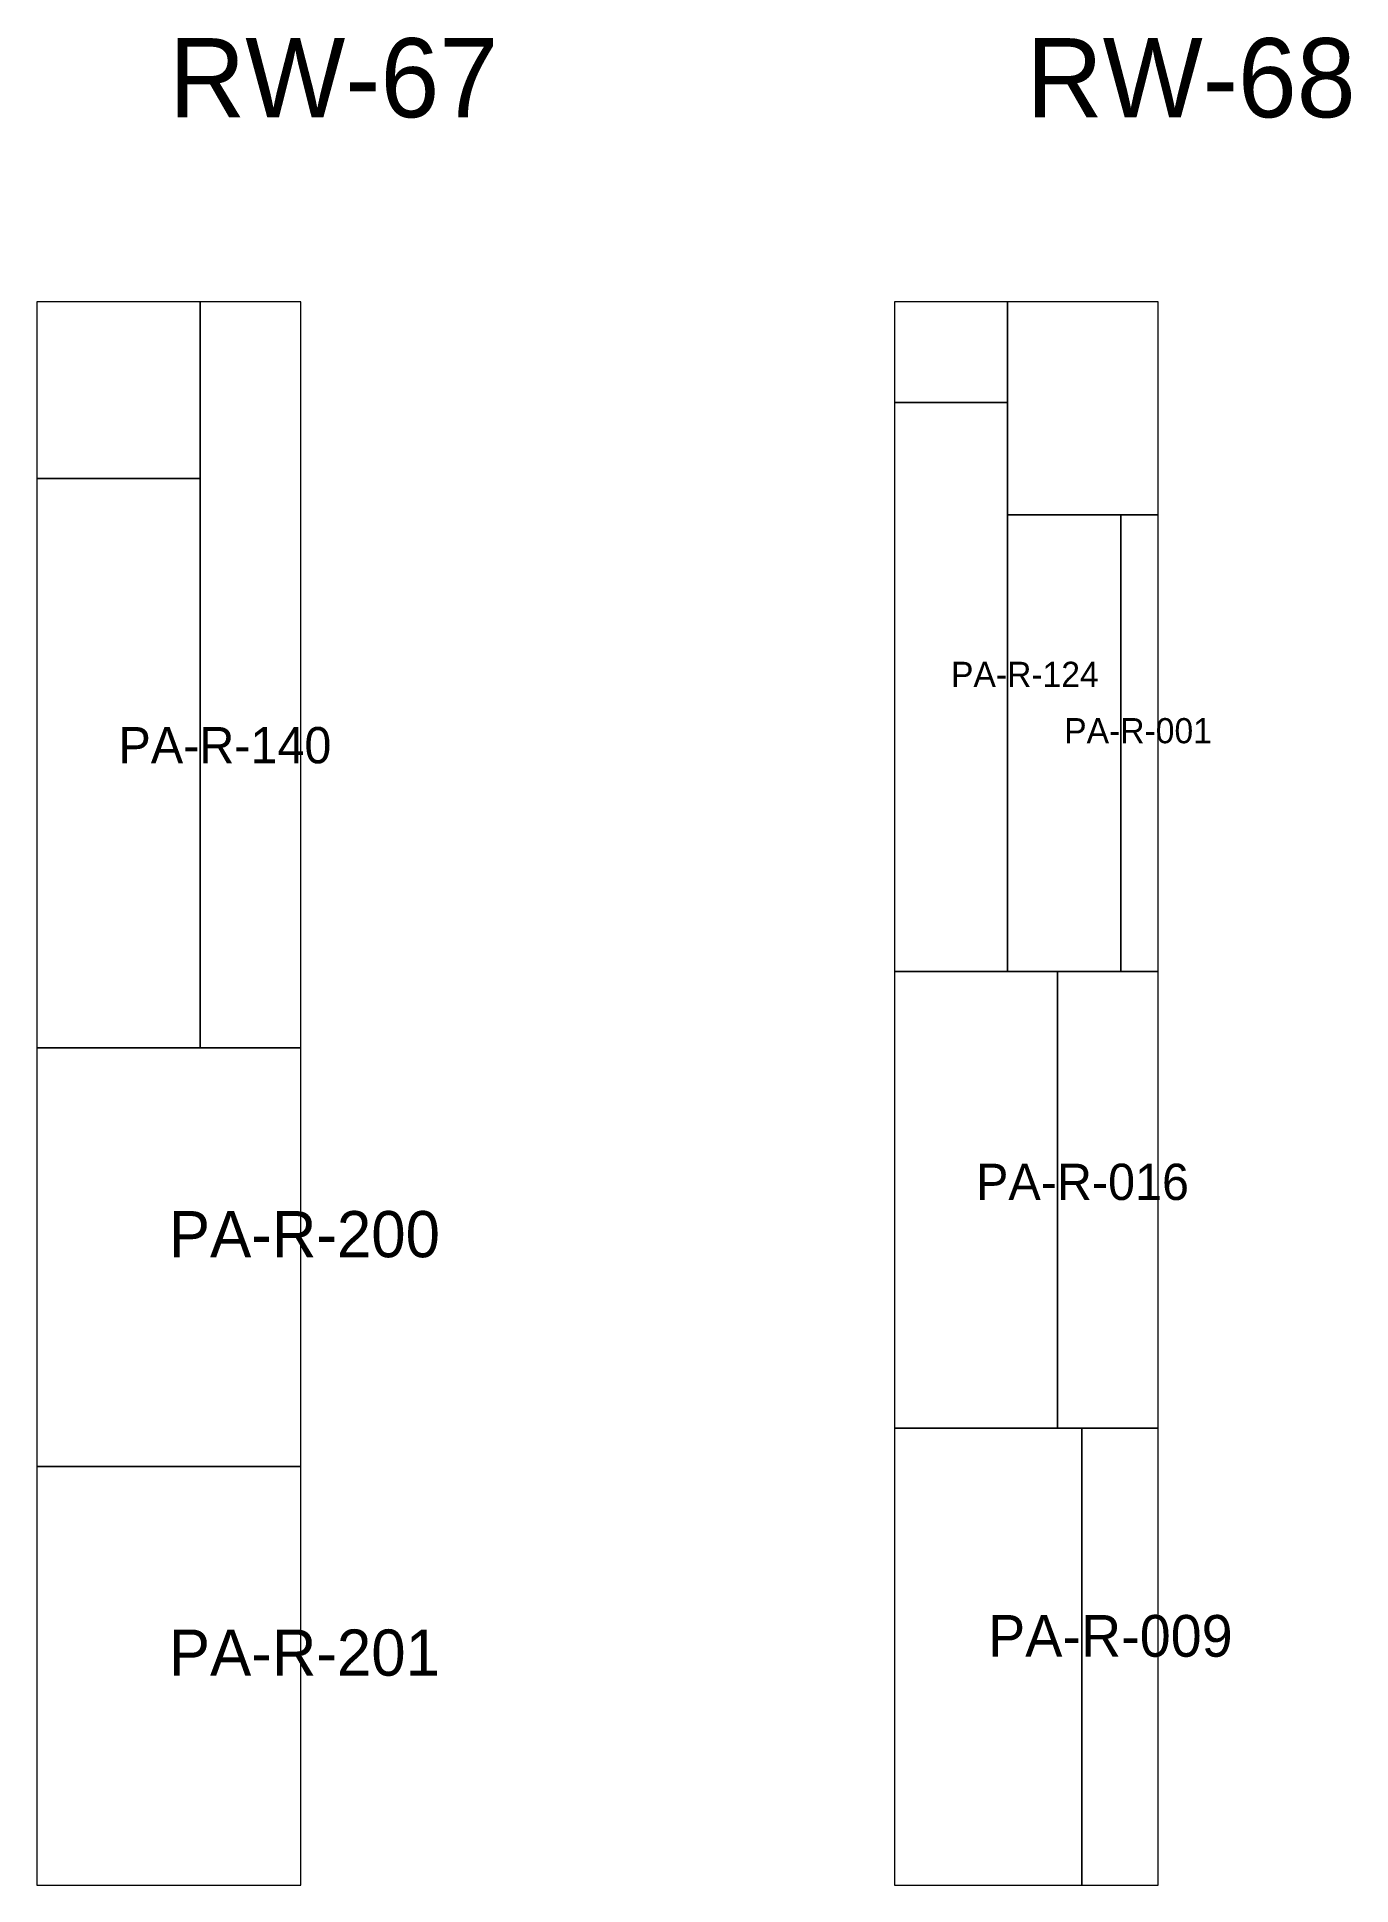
# Model space of a CAD drawing. Header units: metres. Extents: x 316.5 to 344.1, y -151.2 to -120.
# Drawn here: x 316.459 to 317.455, y -151.25 to -149.849 of the extents above; entities that cross this region are included whole.
import ezdxf

# ---------------------------------------------------------------- set-up
doc = ezdxf.new("R2010")
doc.units = ezdxf.units.M
for name, color, linetype, lineweight, plot in [('CORTE-DESPERDICIO', 1, 'Continuous', 0, False), ('CORTE-RECORTE', 3, 'Continuous', 0, False), ('CORTE-SOBRANTE', 2, 'Continuous', 0, False), ('CORTE-TEXTO', 5, 'Continuous', 0, False), ('CORTE-TILE', 7, 'Continuous', 0, False)]:
    doc.layers.add(name, color=color, linetype=linetype, lineweight=lineweight, plot=plot)

msp = doc.modelspace()

# ---------------------------------------------------------------- texts
at = {"layer": 'CORTE-TEXTO'}
for s, height, p in [('RW-67', 0.06, (316.5588, -149.9098)), ('RW-68', 0.06, (317.2088, -149.9098)), ('PA-R-124', 0.01907, (317.1517, -150.3416)), ('PA-R-140', 0.02749, (316.5206, -150.3995)), ('PA-R-001', 0.01907, (317.2375, -150.3843)), ('PA-R-016', 0.02749, (317.1707, -150.7305)), ('PA-R-200', 0.035, (316.5588, -150.7739)), ('PA-R-201', 0.035, (316.5588, -151.0911)), ('PA-R-009', 0.03158, (317.1798, -151.0767))]:
    msp.add_text(s, height=height, dxfattribs=at).set_placement(p)

# ---------------------------------------------------------------- linework, layer by layer
at = {"layer": 'CORTE-DESPERDICIO'}
for points in [[(316.5825, -150.6152), (316.6588, -150.6152), (316.6588, -150.0498), (316.5825, -150.0498)], [(317.1088, -150.1259), (317.1946, -150.1259), (317.1946, -150.0498), (317.1088, -150.0498)], [(317.2804, -150.5574), (317.3088, -150.5574), (317.3088, -150.2112), (317.2804, -150.2112)], [(317.2325, -150.9036), (317.3088, -150.9036), (317.3088, -150.5574), (317.2325, -150.5574)], [(317.2509, -151.2498), (317.3088, -151.2498), (317.3088, -150.9036), (317.2509, -150.9036)]]:
    msp.add_lwpolyline(points, close=True, dxfattribs=at)
at = {"layer": 'CORTE-RECORTE'}
for points in [[(317.1088, -150.5574), (317.1946, -150.5574), (317.1946, -150.1259), (317.1088, -150.1259)], [(316.4588, -150.6152), (316.5825, -150.6152), (316.5825, -150.1837), (316.4588, -150.1837)], [(317.1946, -150.5574), (317.2804, -150.5574), (317.2804, -150.2112), (317.1946, -150.2112)], [(317.1088, -150.9036), (317.2325, -150.9036), (317.2325, -150.5574), (317.1088, -150.5574)], [(316.4588, -150.9325), (316.6588, -150.9325), (316.6588, -150.6152), (316.4588, -150.6152)], [(317.1088, -151.2498), (317.2509, -151.2498), (317.2509, -150.9036), (317.1088, -150.9036)], [(316.4588, -151.2498), (316.6588, -151.2498), (316.6588, -150.9325), (316.4588, -150.9325)]]:
    msp.add_lwpolyline(points, close=True, dxfattribs=at)
at = {"layer": 'CORTE-SOBRANTE'}
for points in [[(316.4588, -150.1837), (316.5825, -150.1837), (316.5825, -150.0498), (316.4588, -150.0498)], [(317.1946, -150.2112), (317.3088, -150.2112), (317.3088, -150.0498), (317.1946, -150.0498)]]:
    msp.add_lwpolyline(points, close=True, dxfattribs=at)
at = {"layer": 'CORTE-TILE'}
for points in [[(316.4588, -151.2498), (316.6588, -151.2498), (316.6588, -150.0498), (316.4588, -150.0498)], [(317.1088, -151.2498), (317.3088, -151.2498), (317.3088, -150.0498), (317.1088, -150.0498)]]:
    msp.add_lwpolyline(points, close=True, dxfattribs=at)

msp.set_redraw_order([(e.dxf.handle, doc.entitydb.next_handle()) for e in msp.query("TEXT MTEXT ATTDEF DIMENSION ARC_DIMENSION")])  # texts and dimensions are drawn at this point

doc.saveas('drawing.dxf')
